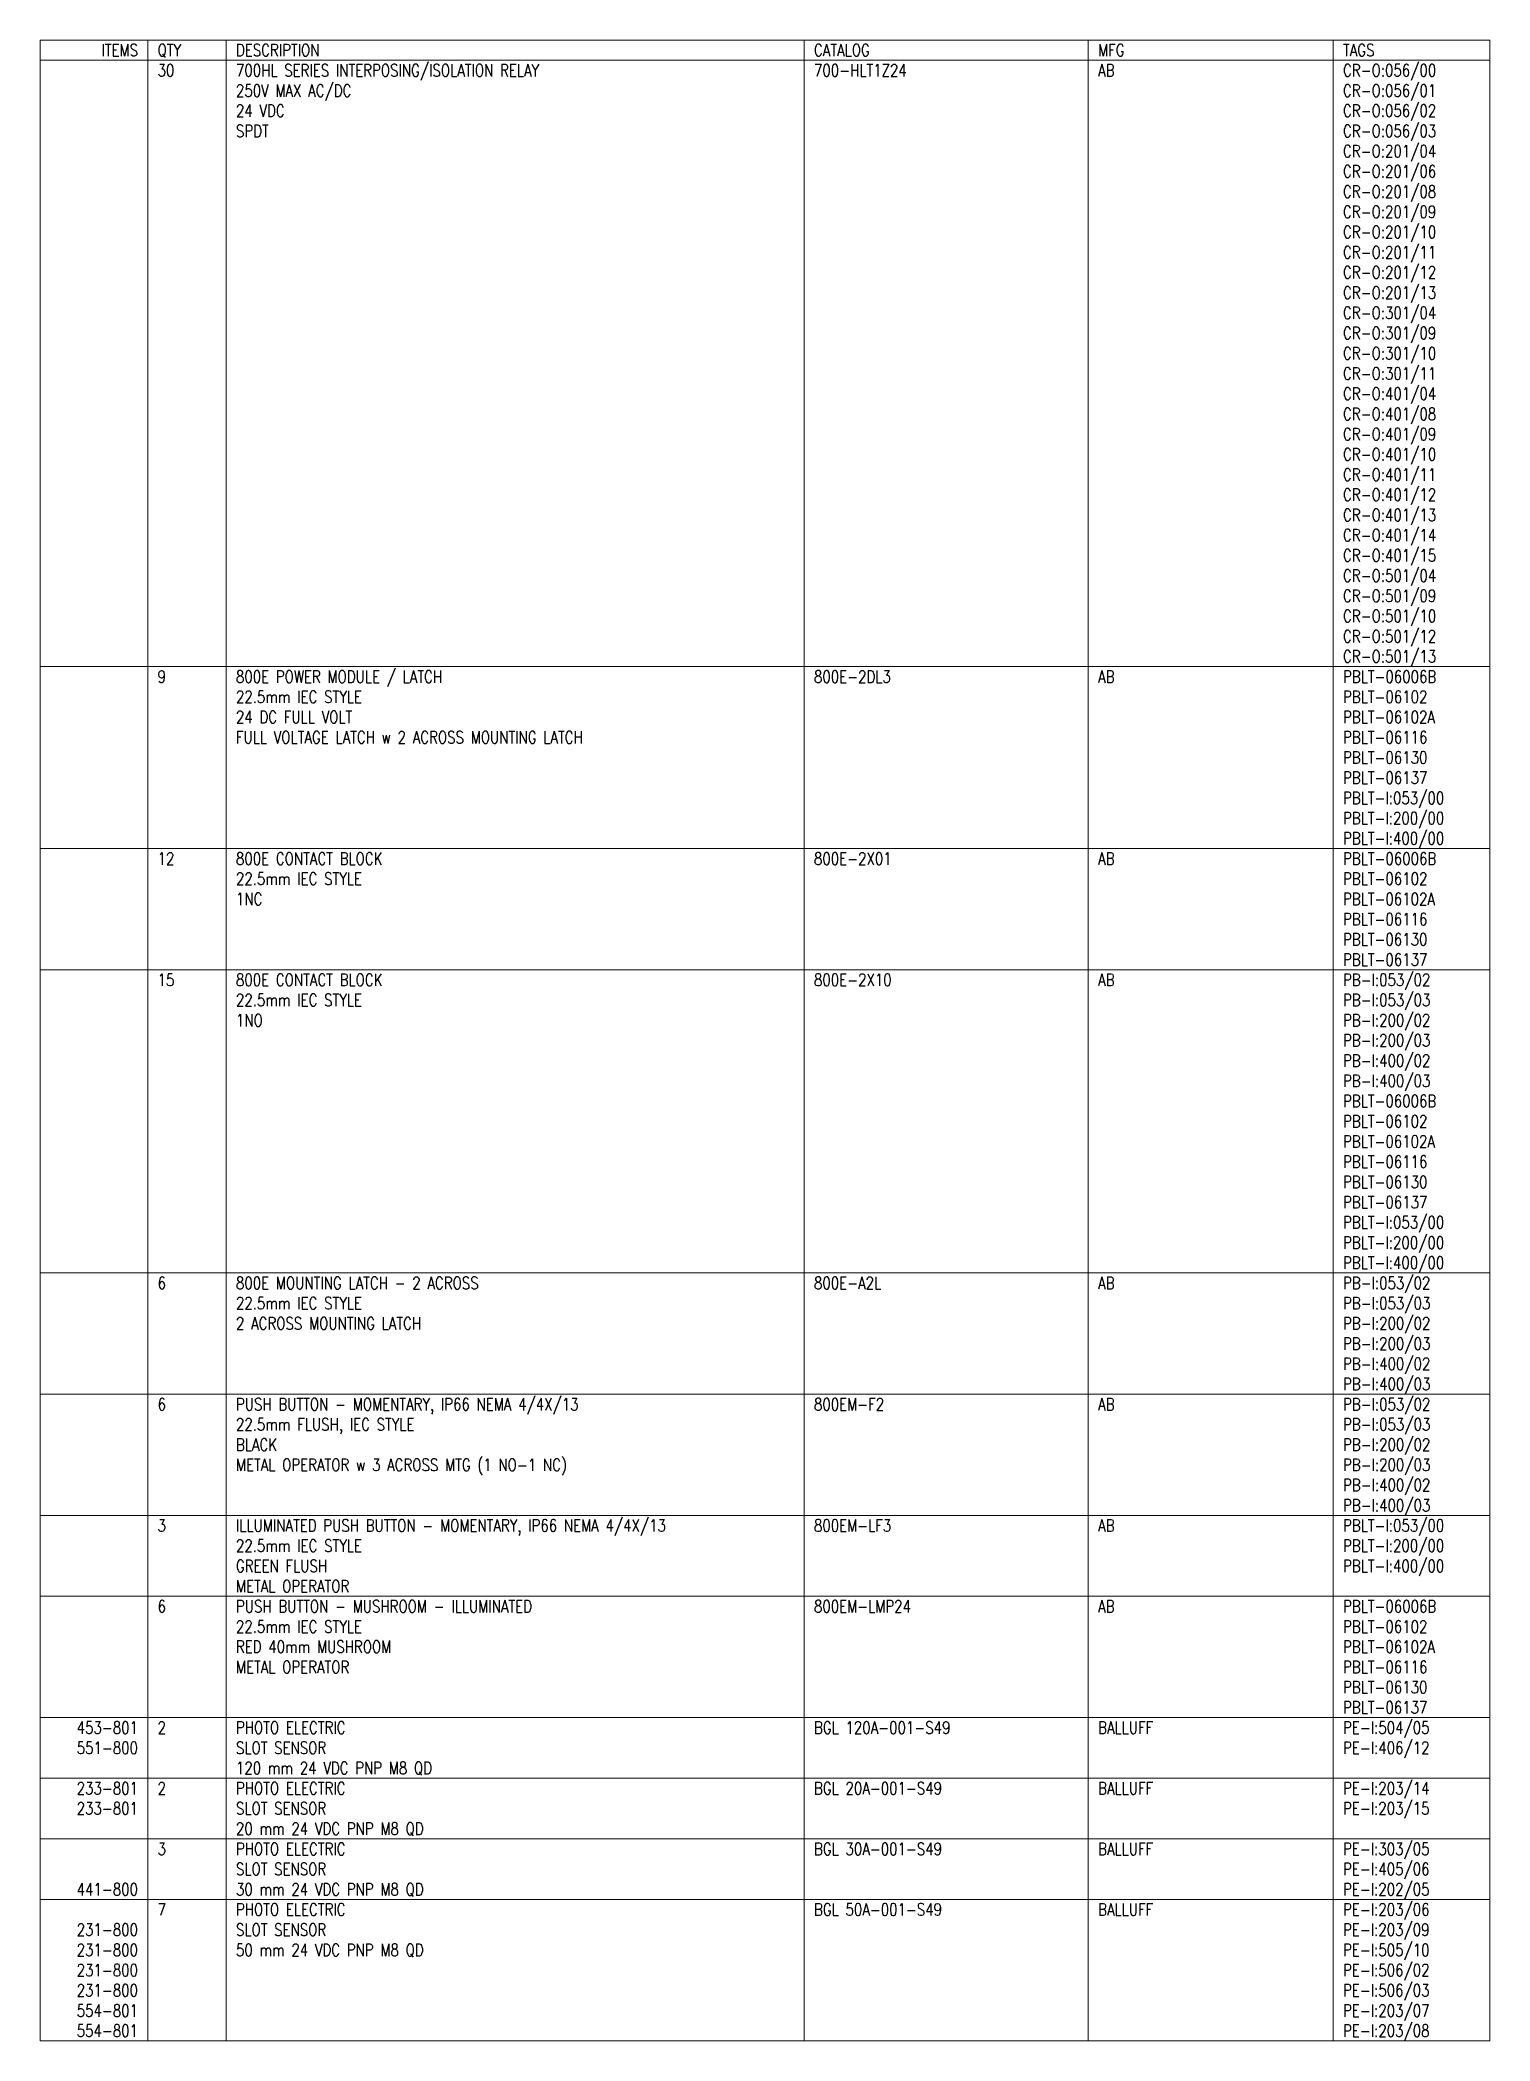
# Model space of a CAD drawing. Header units: inches. Extents: x 0 to 85.5, y -26.4 to 23.
# Drawn here: x 70.65 to 85.45, y 1 to 21.42 of the extents above; entities that cross this region are included whole.
import ezdxf
from ezdxf.enums import TextEntityAlignment as Align

# ---------------------------------------------------------------- set-up
doc = ezdxf.new("R2010")
doc.units = ezdxf.units.IN
doc.header["$MEASUREMENT"] = 0
doc.layers.get('0').update_dxf_attribs({"lineweight": 5})
doc.layers.add('MISC', color=2, linetype='Continuous', lineweight=5)
doc.styles.get("Standard").update_dxf_attribs({"font": 'romans.shx'})

msp = doc.modelspace()

# ---------------------------------------------------------------- texts
at = {"layer": 'MISC', "width": 0.8}
for s, p in [('ITEMS', (71.65, 21.25)), ('453-801', (71.65, 4.13125)), ('551-800', (71.65, 3.925)), ('233-801', (71.65, 3.5125)), ('233-801', (71.65, 3.30625)), ('441-800', (71.65, 2.48125)), ('231-800', (71.65, 2.06875)), ('231-800', (71.65, 1.8625)), ('231-800', (71.65, 1.65625)), ('231-800', (71.65, 1.45)), ('554-801', (71.65, 1.24375)), ('554-801', (71.65, 1.0375))]:
    msp.add_text(s, height=0.125, dxfattribs=at).set_placement(p, align=Align.RIGHT)
for s, p in [('QTY', (71.85, 21.25)), ('DESCRIPTION', (72.65, 21.25)), ('CATALOG', (78.55, 21.25)), ('MFG', (81.45, 21.25)), ('TAGS', (83.95, 21.25)), ('30', (71.85, 21.04375)), ('700HL SERIES INTERPOSING/ISOLATION RELAY', (72.65, 21.04375)), ('700-HLT1Z24', (78.55, 21.04375)), ('AB', (81.45, 21.04375)), ('CR-O:056/00', (83.95, 21.04375)), ('250V MAX AC/DC', (72.65, 20.8375)), ('CR-O:056/01', (83.95, 20.8375)), ('24 VDC', (72.65, 20.63125)), ('CR-O:056/02', (83.95, 20.63125)), ('SPDT', (72.65, 20.425)), ('CR-O:056/03', (83.95, 20.425)), ('CR-O:201/04', (83.95, 20.21875)), ('CR-O:201/06', (83.95, 20.0125)), ('CR-O:201/08', (83.95, 19.80625)), ('CR-O:201/09', (83.95, 19.6)), ('CR-O:201/10', (83.95, 19.39375)), ('CR-O:201/11', (83.95, 19.1875)), ('CR-O:201/12', (83.95, 18.98125)), ('CR-O:201/13', (83.95, 18.775)), ('CR-O:301/04', (83.95, 18.56875)), ('CR-O:301/09', (83.95, 18.3625)), ('CR-O:301/10', (83.95, 18.15625)), ('CR-O:301/11', (83.95, 17.95)), ('CR-O:401/04', (83.95, 17.74375)), ('CR-O:401/08', (83.95, 17.5375)), ('CR-O:401/09', (83.95, 17.33125)), ('CR-O:401/10', (83.95, 17.125)), ('CR-O:401/11', (83.95, 16.91875)), ('CR-O:401/12', (83.95, 16.7125)), ('CR-O:401/13', (83.95, 16.50625)), ('CR-O:401/14', (83.95, 16.3)), ('CR-O:401/15', (83.95, 16.09375)), ('CR-O:501/04', (83.95, 15.8875)), ('CR-O:501/09', (83.95, 15.68125)), ('CR-O:501/10', (83.95, 15.475)), ('CR-O:501/12', (83.95, 15.26875)), ('CR-O:501/13', (83.95, 15.0625)), ('9', (71.85, 14.85625)), ('800E POWER MODULE / LATCH', (72.65, 14.85625)), ('800E-2DL3', (78.55, 14.85625)), ('AB', (81.45, 14.85625)), ('PBLT-06006B', (83.95, 14.85625)), ('22.5mm IEC STYLE', (72.65, 14.65)), ('PBLT-06102', (83.95, 14.65)), ('24 DC FULL VOLT', (72.65, 14.44375)), ('PBLT-06102A', (83.95, 14.44375)), ('FULL VOLTAGE LATCH w 2 ACROSS MOUNTING LATCH', (72.65, 14.2375)), ('PBLT-06116', (83.95, 14.2375)), ('PBLT-06130', (83.95, 14.03125)), ('PBLT-06137', (83.95, 13.825)), ('PBLT-I:053/00', (83.95, 13.61875)), ('PBLT-I:200/00', (83.95, 13.4125)), ('PBLT-I:400/00', (83.95, 13.20625)), ('12', (71.85, 13)), ('800E CONTACT BLOCK', (72.65, 13)), ('800E-2X01', (78.55, 13)), ('AB', (81.45, 13)), ('PBLT-06006B', (83.95, 13)), ('22.5mm IEC STYLE', (72.65, 12.79375)), ('PBLT-06102', (83.95, 12.79375)), ('1NC', (72.65, 12.5875)), ('PBLT-06102A', (83.95, 12.5875)), ('PBLT-06116', (83.95, 12.38125)), ('PBLT-06130', (83.95, 12.175)), ('PBLT-06137', (83.95, 11.96875)), ('15', (71.85, 11.7625)), ('800E CONTACT BLOCK', (72.65, 11.7625)), ('800E-2X10', (78.55, 11.7625)), ('AB', (81.45, 11.7625)), ('PB-I:053/02', (83.95, 11.7625)), ('22.5mm IEC STYLE', (72.65, 11.55625)), ('PB-I:053/03', (83.95, 11.55625)), ('1NO', (72.65, 11.35)), ('PB-I:200/02', (83.95, 11.35)), ('PB-I:200/03', (83.95, 11.14375)), ('PB-I:400/02', (83.95, 10.9375)), ('PB-I:400/03', (83.95, 10.73125)), ('PBLT-06006B', (83.95, 10.525)), ('PBLT-06102', (83.95, 10.31875)), ('PBLT-06102A', (83.95, 10.1125)), ('PBLT-06116', (83.95, 9.90625)), ('PBLT-06130', (83.95, 9.7)), ('PBLT-06137', (83.95, 9.49375)), ('PBLT-I:053/00', (83.95, 9.2875)), ('PBLT-I:200/00', (83.95, 9.08125)), ('PBLT-I:400/00', (83.95, 8.875)), ('6', (71.85, 8.66875)), ('800E MOUNTING LATCH - 2 ACROSS', (72.65, 8.66875)), ('800E-A2L', (78.55, 8.66875)), ('AB', (81.45, 8.66875)), ('PB-I:053/02', (83.95, 8.66875)), ('22.5mm IEC STYLE', (72.65, 8.4625)), ('PB-I:053/03', (83.95, 8.4625)), ('2 ACROSS MOUNTING LATCH', (72.65, 8.25625)), ('PB-I:200/02', (83.95, 8.25625)), ('PB-I:200/03', (83.95, 8.05)), ('PB-I:400/02', (83.95, 7.84375)), ('PB-I:400/03', (83.95, 7.6375)), ('6', (71.85, 7.43125)), ('PUSH BUTTON - MOMENTARY, IP66 NEMA 4/4X/13', (72.65, 7.43125)), ('800EM-F2', (78.55, 7.43125)), ('AB', (81.45, 7.43125)), ('PB-I:053/02', (83.95, 7.43125)), ('PB-I:053/03', (83.95, 7.225)), ('22.5mm FLUSH, IEC STYLE', (72.65, 7.225)), ('PB-I:200/02', (83.95, 7.01875)), ('BLACK', (72.65, 7.01875)), ('METAL OPERATOR w 3 ACROSS MTG (1 NO-1 NC)', (72.65, 6.8125)), ('PB-I:200/03', (83.95, 6.8125)), ('PB-I:400/02', (83.95, 6.60625)), ('PB-I:400/03', (83.95, 6.4)), ('ILLUMINATED PUSH BUTTON - MOMENTARY, IP66 NEMA 4/4X/13', (72.65, 6.19375)), ('PBLT-I:053/00', (83.95, 6.19375)), ('3', (71.85, 6.19375)), ('800EM-LF3', (78.55, 6.19375)), ('AB', (81.45, 6.19375)), ('PBLT-I:200/00', (83.95, 5.9875)), ('22.5mm IEC STYLE', (72.65, 5.9875)), ('PBLT-I:400/00', (83.95, 5.78125)), ('GREEN FLUSH', (72.65, 5.78125)), ('METAL OPERATOR', (72.65, 5.575)), ('6', (71.85, 5.36875)), ('PUSH BUTTON - MUSHROOM - ILLUMINATED', (72.65, 5.36875)), ('800EM-LMP24', (78.55, 5.36875)), ('AB', (81.45, 5.36875)), ('PBLT-06006B', (83.95, 5.36875)), ('22.5mm IEC STYLE', (72.65, 5.1625)), ('PBLT-06102', (83.95, 5.1625)), ('RED 40mm MUSHROOM', (72.65, 4.95625)), ('PBLT-06102A', (83.95, 4.95625)), ('METAL OPERATOR', (72.65, 4.75)), ('PBLT-06116', (83.95, 4.75)), ('PBLT-06130', (83.95, 4.54375)), ('PBLT-06137', (83.95, 4.3375)), ('2', (71.85, 4.13125)), ('PHOTO ELECTRIC', (72.65, 4.13125)), ('BGL 120A-001-S49', (78.55, 4.13125)), ('BALLUFF', (81.45, 4.13125)), ('PE-I:504/05', (83.95, 4.13125)), ('SLOT SENSOR', (72.65, 3.925)), ('PE-I:406/12', (83.95, 3.925)), ('120 mm 24 VDC PNP M8 QD', (72.65, 3.71875)), ('2', (71.85, 3.5125)), ('PHOTO ELECTRIC', (72.65, 3.5125)), ('BGL 20A-001-S49', (78.55, 3.5125)), ('BALLUFF', (81.45, 3.5125)), ('PE-I:203/14', (83.95, 3.5125)), ('SLOT SENSOR', (72.65, 3.30625)), ('PE-I:203/15', (83.95, 3.30625)), ('20 mm 24 VDC PNP M8 QD', (72.65, 3.1)), ('3', (71.85, 2.89375)), ('PHOTO ELECTRIC', (72.65, 2.89375)), ('BGL 30A-001-S49', (78.55, 2.89375)), ('BALLUFF', (81.45, 2.89375)), ('PE-I:303/05', (83.95, 2.89375)), ('SLOT SENSOR', (72.65, 2.6875)), ('PE-I:405/06', (83.95, 2.6875)), ('30 mm 24 VDC PNP M8 QD', (72.65, 2.48125)), ('PE-I:202/05', (83.95, 2.48125)), ('7', (71.85, 2.275)), ('PHOTO ELECTRIC', (72.65, 2.275)), ('BGL 50A-001-S49', (78.55, 2.275)), ('BALLUFF', (81.45, 2.275)), ('PE-I:203/06', (83.95, 2.275)), ('SLOT SENSOR', (72.65, 2.06875)), ('PE-I:203/09', (83.95, 2.06875)), ('50 mm 24 VDC PNP M8 QD', (72.65, 1.8625)), ('PE-I:505/10', (83.95, 1.8625)), ('PE-I:506/02', (83.95, 1.65625)), ('PE-I:506/03', (83.95, 1.45)), ('PE-I:203/07', (83.95, 1.24375)), ('PE-I:203/08', (83.95, 1.0375))]:
    msp.add_text(s, height=0.125, dxfattribs=at).set_placement(p)

# ---------------------------------------------------------------- linework, layer by layer
for p, q in [((70.65, 21.415625), (70.65, 0.996875)), ((70.65, 21.415625), (85.45, 21.415625)), ((71.75, 21.415625), (71.75, 0.996875)), ((72.55, 21.415625), (72.55, 0.996875)), ((78.45, 21.415625), (78.45, 0.996875)), ((81.35, 21.415625), (81.35, 0.996875)), ((83.85, 21.415625), (83.85, 0.996875)), ((85.45, 21.415625), (85.45, 0.996875)), ((70.65, 21.209375), (85.45, 21.209375)), ((70.65, 15.021875), (85.45, 15.021875)), ((70.65, 13.165625), (85.45, 13.165625)), ((70.65, 11.928125), (85.45, 11.928125)), ((70.65, 8.834375), (85.45, 8.834375)), ((70.65, 7.596875), (85.45, 7.596875)), ((70.65, 6.359375), (85.45, 6.359375)), ((70.65, 5.534375), (85.45, 5.534375)), ((70.65, 4.296875), (85.45, 4.296875)), ((70.65, 3.678125), (85.45, 3.678125)), ((70.65, 3.059375), (85.45, 3.059375)), ((70.65, 2.440625), (85.45, 2.440625)), ((70.65, 0.996875), (85.45, 0.996875))]:
    msp.add_line(p, q)

msp.set_redraw_order([(e.dxf.handle, doc.entitydb.next_handle()) for e in msp.query("TEXT MTEXT ATTDEF DIMENSION ARC_DIMENSION")])  # texts and dimensions are drawn at this point

doc.saveas('drawing.dxf')
